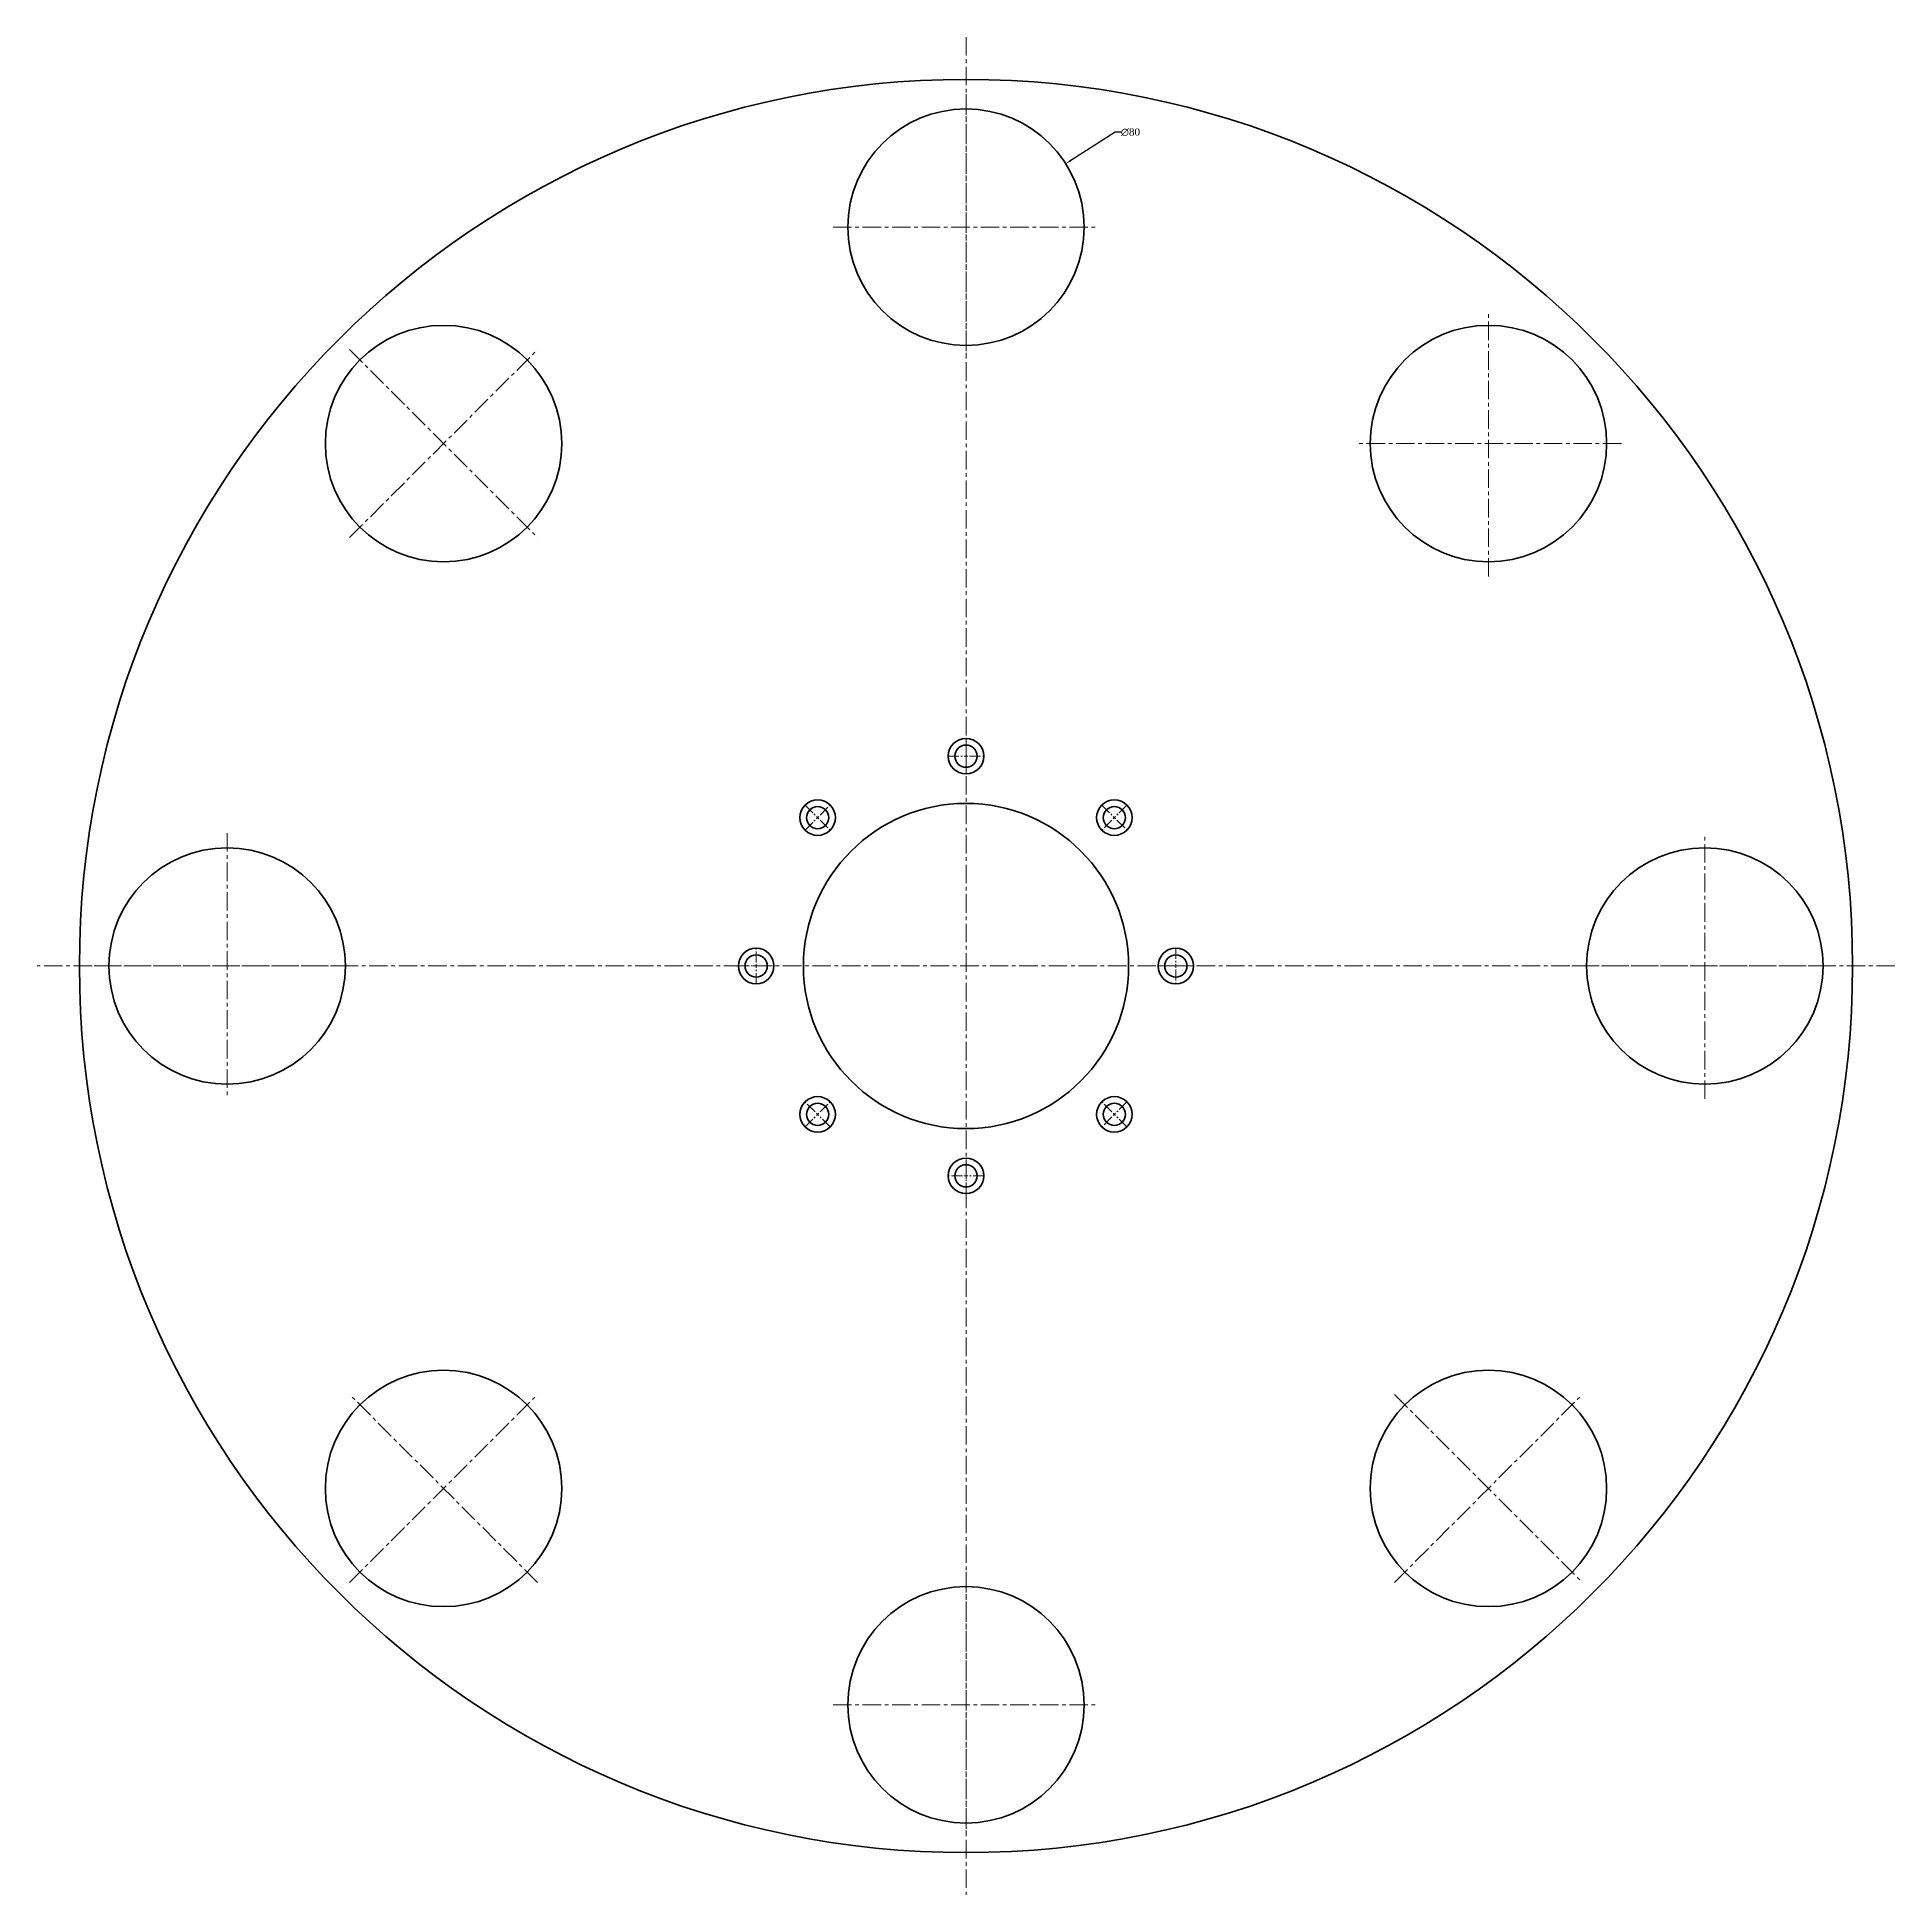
# Model space of a CAD drawing. Header units: millimetres. Extents: x -2719 to 4970, y -1200 to 2761.
# Drawn here: x 1447 to 2076, y 2009 to 2638 of the extents above; entities that cross this region are included whole.
import ezdxf

# ---------------------------------------------------------------- set-up
doc = ezdxf.new("R2010")
doc.units = ezdxf.units.MM
doc.header["$LTSCALE"] = 5
doc.header["$MEASUREMENT"] = 0
doc.linetypes.add('CENTER', pattern=[2, 1.25, -0.25, 0.25, -0.25])
doc.linetypes.add('CENTER2', pattern=[1.125, 0.75, -0.125, 0.125, -0.125])
for name, color, linetype, lineweight in [('duong tam', 3, 'CENTER', 15), ('kich thuoc', 2, 'Continuous', 15), ('net dam', 7, 'Continuous', 35)]:
    doc.layers.add(name, color=color, linetype=linetype, lineweight=lineweight)
doc.styles.get("Standard").update_dxf_attribs({"font": 'times.ttf', "height": 2.5})
doc.dimstyles.get("Standard").update_dxf_attribs({"dimtxt": 2.5, "dimasz": 2, "dimexe": 0.18, "dimexo": 0.0625, "dimgap": 0.09, "dimtad": 0, "dimtih": 1, "dimtoh": 1, "dimdec": 0, "dimzin": 0, "dimdsep": 46, "dimtxsty": 'Standard', "dimcen": 0.09, "dimadec": 0, "dimazin": 0, "dimtfac": 1, "dimtdec": 0, "dimtofl": 0, "dimtmove": 0, "dimatfit": 3, "dimfxl": 1, "dimtolj": 1, "dimtzin": 0, "dimarcsym": 0})

msp = doc.modelspace()

# ---------------------------------------------------------------- blocks, each defined once
blk = doc.blocks.new('*U18')
at = {"layer": 'duong tam', "color": 0, "linetype": 'CENTER2', "transparency": 16777216}
for p, q in [((-6.12, 0), (-1.2, 0)), ((0, 1.2), (0, 6.12)), ((1.2, 0), (6.12, 0)), ((0, -6.12), (0, -1.2))]:
    blk.add_line(p, q, dxfattribs=at)
at = {"layer": 'duong tam', "color": 0, "linetype": 'Continuous', "transparency": 16777216}
for p, q in [((-0.6, 0), (0.6, 0)), ((0, -0.6), (0, 0.6))]:
    blk.add_line(p, q, dxfattribs=at)
blk = doc.blocks.new('*U17')
at = {"layer": 'net dam'}
for radius in [6, 3.75]:
    blk.add_circle((0, 0), radius, dxfattribs=at)
at = {"layer": 'duong tam', "linetype": 'CENTER2'}
blk.add_blockref('*U18', (0, 0), dxfattribs=at)
blk = doc.blocks.new('*U16')
at = {"layer": 'duong tam', "color": 0, "linetype": 'ByBlock', "lineweight": -2, "transparency": 16777216}
for p, rotation in [((2647.5, 1105.5), 270.0000000000001), ((2597.3, 1084.7), 315), ((2697.7, 1084.7), 225.0000000000001), ((2718.5, 1034.5), 180), ((2597.3, 984.3), 45.00000000000002), ((2697.7, 984.3), 135), ((2647.5, 963.5), 90.00000000000001)]:
    blk.add_blockref('*U17', p, dxfattribs=dict(at, rotation=rotation))
blk.add_blockref('*U17', (2576.5, 1034.5), dxfattribs=at)
blk = doc.blocks.new('*D78')
at = {"layer": 'Defpoints', "color": 0, "transparency": 16777216}
for p in [(1795.01, 2594.71), (1727.49, 2551.79)]:
    blk.add_point(p, dxfattribs=at)
at = {"layer": 'kich thuoc', "color": 0, "lineweight": -2, "transparency": 16777216}
for p, q in [((1811.77, 2605.36), (1796.7, 2595.78)), ((1813.77, 2605.36), (1811.77, 2605.36)), ((1761.16, 2573.25), (1761.34, 2573.25)), ((1761.25, 2573.16), (1761.25, 2573.34))]:
    blk.add_line(p, q, dxfattribs=at)
at = {"layer": 'kich thuoc', "color": 0, "transparency": 16777216}
blk.add_solid([(1796.52, 2596.06), (1796.88, 2595.5), (1795.01, 2594.71)], dxfattribs=at)
at = {"layer": 'kich thuoc', "color": 0, "transparency": 16777216, "insert": (1816.91, 2605.36), "char_height": 2.5, "attachment_point": 5}
blk.add_mtext('\\A1;∅80', dxfattribs=at)

# ---------------------------------------------------------------- dimensions: what is measured, and where the dimension line sits
at = {"layer": 'kich thuoc'}
dim = msp.add_diameter_dim_2p(p1=(1727.491, 2551.795), p2=(1795.009, 2594.705), dimstyle='Standard', dxfattribs=at)
dim.commit()
dim.dimension.update_dxf_attribs({"geometry": '*D78', "text_midpoint": (1816.908, 2605.358), "dimtype": 163})

# ---------------------------------------------------------------- linework, layer by layer
at = {"layer": 'duong tam'}
for p, q in [((1761.25, 2637.537), (1761.25, 2008.963)), ((1761.25, 2618.25), (1761.25, 2528.25)), ((1716.25, 2573.25), (1806.25, 2573.25)), ((1938.027, 2455.027), (1938.027, 2545.027)), ((1552.653, 2468.207), (1616.293, 2531.847)), ((1552.653, 2531.847), (1616.293, 2468.207)), ((1983.027, 2500.027), (1893.027, 2500.027)), ((1511.25, 2368.25), (1511.25, 2278.25)), ((2011.25, 2278.25), (2011.25, 2368.25)), ((2075.537, 2323.25), (1446.963, 2323.25)), ((1466.25, 2323.25), (1556.25, 2323.25)), ((1966.25, 2323.25), (2056.25, 2323.25)), ((1616.293, 2114.653), (1552.653, 2178.293)), ((1552.653, 2114.653), (1616.293, 2178.293)), ((1906.207, 2114.653), (1969.847, 2178.293)), ((1906.207, 2178.293), (1969.847, 2114.653)), ((1761.25, 2118.25), (1761.25, 2028.25)), ((1716.25, 2073.25), (1806.25, 2073.25))]:
    msp.add_line(p, q, dxfattribs=at)
at = {"layer": 'net dam'}
for centre, radius in [((1761.25, 2323.25), 300), ((1761.25, 2573.25), 40), ((1584.473, 2500.027), 40), ((1938.027, 2500.027), 40), ((1761.25, 2323.25), 55), ((1511.25, 2323.25), 40), ((2011.25, 2323.25), 40), ((1584.473, 2146.473), 40), ((1938.027, 2146.473), 40), ((1761.25, 2073.25), 40)]:
    msp.add_circle(centre, radius, dxfattribs=at)

# ---------------------------------------------------------------- block references
at = {"layer": 'duong tam'}
msp.add_blockref('*U16', (-886.25, 1288.75), dxfattribs=at)

msp.set_redraw_order([(e.dxf.handle, doc.entitydb.next_handle()) for e in msp.query("TEXT MTEXT ATTDEF DIMENSION ARC_DIMENSION")])  # texts and dimensions are drawn at this point

doc.saveas('drawing.dxf')
